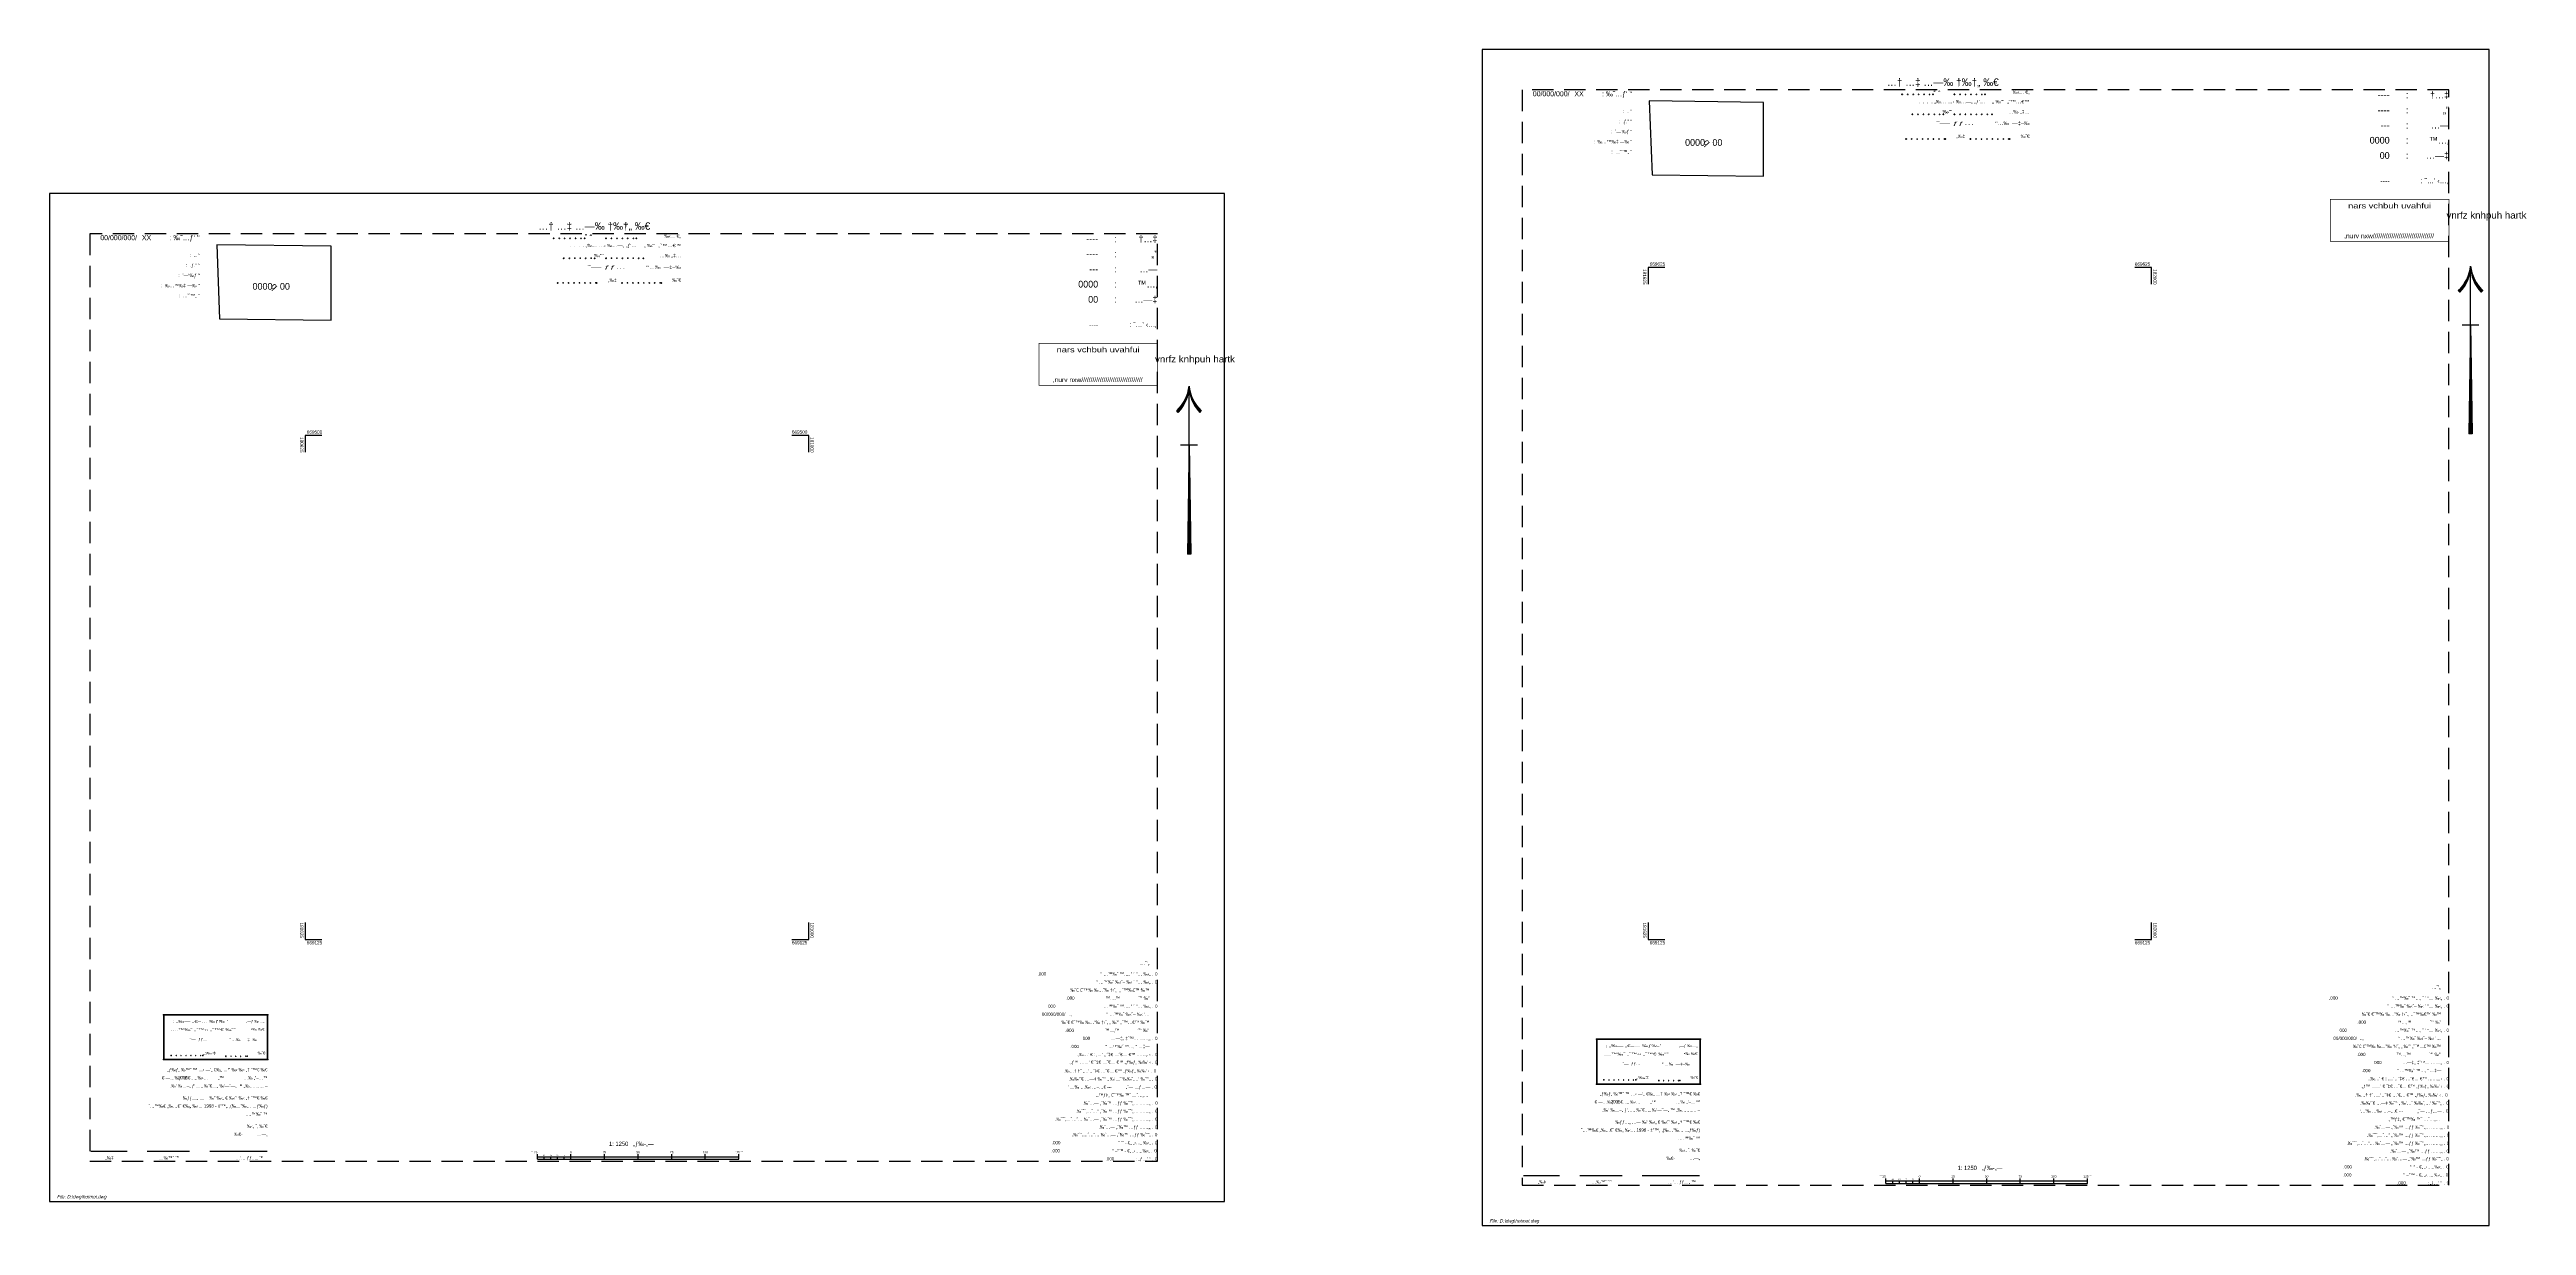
# Model space of a CAD drawing. Extents: x 180435 to 182279, y 668912 to 669787.
import ezdxf
from ezdxf.enums import TextEntityAlignment as Align

# ---------------------------------------------------------------- set-up
doc = ezdxf.new("R2010")
doc.units = 0
doc.header["$LTSCALE"] = 2.5
doc.header["$MEASUREMENT"] = 0
doc.header["$XCLIPFRAME"] = 2
doc.linetypes.add('HIDDEN', pattern=[9.524999999999999, 6.35, -3.175])
doc.layers.get('0').update_dxf_attribs({"linetype": 'CONTINUOUS'})
for name, color, linetype in [('DFS', 2, 'CONTINUOUS'), ('DRWP002', 2, 'CONTINUOUS'), ('DRWS001', 2, 'CONTINUOUS'), ('DRWS006', 2, 'CONTINUOUS'), ('DRWS014', 2, 'CONTINUOUS'), ('DRWT001', 2, 'CONTINUOUS'), ('DRWT003', 2, 'CONTINUOUS'), ('DRWT004', 2, 'CONTINUOUS'), ('KOTERET', 1, 'CONTINUOUS'), ('חותמת-תצר', 5, 'CONTINUOUS')]:
    doc.layers.add(name, color=color, linetype=linetype)
doc.styles.add('HEBTXT', font='HEBTXT.shx')
doc.styles.add('MD-2010', font='hebtxt.shx', dxfattribs={"height": 1.25})
doc.styles.add('miryam', font='mirym.shx', dxfattribs={"height": 100})
picture_1 = doc.add_image_def('image1.jpg', size_in_pixel=(1272, 5454))

# ---------------------------------------------------------------- blocks, each defined once
blk = doc.blocks.new('SU_1250')
at = {"color": 2}
for p, q in [((-92.96698178449196, -13.11351351676808), (-92.96698178449196, -9.36351351676808)), ((-92.96698178449196, -11.23851351676808), (57.03301821550804, -11.23851351676808)), ((-87.96698178449196, -13.11351351676808), (-87.96698178449196, -11.23851351676808)), ((-82.96698178449196, -13.11351351676808), (-82.96698178449196, -11.23851351676808)), ((-77.96698178449196, -13.11351351676808), (-77.96698178449196, -11.23851351676808)), ((-72.96698178449196, -13.11351351676808), (-72.96698178449196, -11.23851351676808)), ((-67.96698178449196, -13.11351351676808), (-67.96698178449196, -9.36351351676808)), ((-42.96698178449196, -13.11351351676808), (-42.96698178449196, -9.36351351676808)), ((-17.96698178449196, -13.11351351676808), (-17.96698178449196, -9.36351351676808)), ((7.033018215508037, -13.11351351676808), (7.033018215508037, -9.36351351676808)), ((32.03301821550804, -13.11351351676808), (32.03301821550804, -9.36351351676808)), ((57.03301821550804, -13.11351351676808), (57.03301821550804, -9.36351351676808))]:
    blk.add_line(p, q, dxfattribs=at)
at = {"color": 7}
blk.add_line((-92.96698178449196, -13.11351351676808), (57.03301821550804, -13.11351351676808), dxfattribs=at)
at = {"style": 'HEBTXT'}
blk.add_text('1: 1250   „ƒ‰-„—', height=3.125, dxfattribs=at).set_placement((-22.96698178449196, 0.01148648323191992), align=Align.TOP_CENTER)
at = {"color": 2, "style": 'HEBTXT'}
blk.add_text('˜ˆ 25', height=1.7, dxfattribs=at).set_placement((-92.96698178449196, -8.73851351676808), align=Align.RIGHT)
for s, height, p in [('20', 1, (-87.96698178449196, -10.61351351676808)), ('15', 1, (-82.96698178449196, -10.61351351676808)), ('10', 1, (-77.96698178449196, -10.61351351676808)), ('5', 1, (-72.96698178449196, -10.61351351676808)), ('0', 1.7, (-67.96698178449196, -8.73851351676808)), ('25', 1.7, (-42.96698178449196, -8.73851351676808)), ('50', 1.7, (-17.96698178449196, -8.73851351676808)), ('75', 1.7, (7.033018215508037, -8.73851351676808)), ('100', 1.7, (32.03301821550804, -8.73851351676808)), ('125 ˜ˆ', 1.7, (57.03301821550804, -8.73851351676808))]:
    blk.add_text(s, height=height, dxfattribs=at).set_placement(p, align=Align.CENTER)
blk = doc.blocks.new('SU77_6')
at = {"color": 2, "style": 'MD-2010'}
blk.add_attdef('WN', text='', height=2, dxfattribs=at).set_placement((-1.937947931501185, 0.0004575517768898862), align=Align.RIGHT)
at = {"layer": 'DFS', "style": 'HEBTXT'}
blk.add_text('..‚', height=2, dxfattribs=at).set_placement((0, 0))
blk = doc.blocks.new('SUNORTHR')
at = {"color": 2}
for p, q in [((0, 65), (0, 100)), ((-6.403872921098891, 84.38151733106574), (-7.320254394406588, 85.37681601775166)), ((6.403872921098892, 84.38151733106574), (7.320254394406589, 85.37681601775166)), ((-5, 65), (5, 65)), ((0, 65), (-1, 0)), ((-0.02554744525547445, 65), (-0.5, 0)), ((0, 65), (0, 68.5)), ((0, 65), (1, 0)), ((0, 0), (0, 65)), ((0.5, 0), (3.044159906230268e-17, 65)), ((-0.2423076923076923, 44), (-0.75, 0)), ((-0.08076923076923077, 44), (-0.25, 0)), ((0.08076923076923077, 44), (0.25, 0)), ((0.2423076923076923, 44), (0.75, 0)), ((1, 0), (-1, 0))]:
    blk.add_line(p, q, dxfattribs=at)
for centre, start, end in [((-22.93668294439459, 102.3381048251573), 312.6360808484674, 354.179524759516), ((-22.95827527439944, 102.115598045472), 313.0500989810666, 341.0880374025801), ((-22.97770913656962, 101.8928923636358), 313.4605269894214, 341.6348140411041), ((-22.99498270379199, 101.6700087177656), 313.8673465120373, 355.8461914261827), ((-23.01009435205782, 101.4469680627099), 314.2705384293455, 342.7245557327126), ((-23.02304266061551, 101.2237913680788), 314.6700828809357, 343.2675196707672), ((-23.0338264121041, 101.0004996162723), 315.0659592826666, 357.5128580928494), ((-23.04244459266781, 100.7771138005079), 315.458146343693, 344.3496266687203), ((-23.04889639205126, 100.5536549228465), 315.8466220834477, 344.888765208451), ((-23.05318120367573, 100.3301439922182), 316.2313638486169, 359.1795247595161), ((22.9366829443946, 102.3381048251573), 185.8204752404839, 227.3639191515327), ((22.99498270379199, 101.6700087177656), 184.1538085738173, 226.1326534879627), ((23.03382641210411, 101.0004996162723), 182.4871419071506, 224.9340407173334), ((23.05318120367573, 100.3301439922182), 180.8204752404839, 223.7686361513832), ((23.04889639205127, 100.5536549228465), 195.111234791549, 224.1533779165523), ((23.04244459266782, 100.7771138005079), 195.6503733312797, 224.541853656307), ((23.02304266061551, 101.2237913680788), 196.7324803292328, 225.3299171190644), ((23.01009435205782, 101.4469680627099), 197.2754442672874, 225.7294615706545), ((22.97770913656962, 101.8928923636358), 198.3651859588959, 226.5394730105786), ((22.95827527439945, 102.115598045472), 198.9119625974199, 226.9499010189334)]:
    blk.add_arc(centre, 23.05554507412708, start, end, dxfattribs=at)
blk = doc.blocks.new('SU77_10')
at = {"color": 2, "style": 'HEBTXT'}
for s, height, p in [(": ‰˜…ƒ‘ '‘", 3, (62.50295899842422, -3)), (":  .. '‘", 2, (62.50295899842422, -13)), (":  ‰…™‰‡ —‰ '‘", 2, (62.50295899842422, -31)), (":  ˆ—‘‰ƒ '‘", 2, (62.50295899842422, -25)), (":  .ƒ.” '‘", 2, (62.50295899842422, -19)), (":  …˜ˆ™„ '‘", 2, (62.50295899842422, -37))]:
    blk.add_text(s, height=height, dxfattribs=at).set_placement(p, align=Align.RIGHT)
for tag, p in [('MS_MM', (30.47998250220371, -13)), ('MS_PD', (30.47998250220371, -19)), ('MS_TH', (30.47998250220371, -31)), ('MS_D', (30.47998250220371, -25)), ('MS_SHT', (30.47998250220371, -37))]:
    blk.add_attdef(tag, text='', height=2, dxfattribs=at).set_placement(p, align=Align.RIGHT)
blk = doc.blocks.new('HEAN12')
at = {"layer": 'DRWT003', "style": 'HEBTXT'}
blk.add_text('  \'‘ –"™ - €„ „‹…„ ‰‹„ .', height=2, dxfattribs=at).set_placement((-2.511170887146363, -2.842170943040401e-14), align=Align.RIGHT)
at = {"layer": 'DRWT003', "style": 'HEBTXT', "flags": 8}
blk.add_attdef('NUM_T', text='', height=2, dxfattribs=at).set_placement((-59.9409527996354, 3.31529970765132e-05), align=Align.RIGHT)
blk.add_attdef('NO', (-1.404364525915412, 0), '', height=2, dxfattribs=at)
blk = doc.blocks.new('HEAN11')
at = {"layer": 'DRWT003', "style": 'HEBTXT'}
blk.add_text('  \'‘ ’" - €„ „‹…„ ‰‹„ .', height=2, dxfattribs=at).set_placement((-2.511172131737794, -2.842170943040401e-14), align=Align.RIGHT)
at = {"layer": 'DRWT003', "style": 'HEBTXT', "flags": 8}
blk.add_attdef('NUM_T', text='', height=2, dxfattribs=at).set_placement((-59.94095404422683, 3.31529970765132e-05), align=Align.RIGHT)
blk.add_attdef('NO', (-1.404365770506843, 0), '', height=2, dxfattribs=at)
blk = doc.blocks.new('HEAN15')
at = {"layer": 'DRWT003', "style": 'HEBTXT'}
blk.add_text('.‰˜ˆ˜‚…ˆ…”… ‰ˆ…— „ˆ‰™ …ƒƒ ‰ˆ˜”„… ……‚„ .', height=2, dxfattribs=at).set_placement((-2.439833450163064, 0), align=Align.RIGHT)
at = {"layer": 'DRWT003', "style": 'HEBTXT', "flags": 8}
blk.add_attdef('NO', (-1.333027088932113, 0), '', height=2, dxfattribs=at)
blk = doc.blocks.new('HEAN10')
at = {"layer": 'DRWT003', "style": 'HEBTXT'}
blk.add_text('.‰˜ˆ˜‚…ˆ…” „ˆ‰™ …ƒƒ ‰ˆ˜”„… ……‚„ .', height=2, dxfattribs=at).set_placement((-2.439833450163064, 0), align=Align.RIGHT)
at = {"layer": 'DRWT003', "style": 'HEBTXT', "flags": 8}
blk.add_attdef('NO', (-1.333027088932113, 0), '', height=2, dxfattribs=at)
blk = doc.blocks.new('HEAN9')
at = {"layer": 'DRWT003', "style": 'HEBTXT'}
blk.add_text('.‰ˆ…— „ˆ‰™ …ƒƒ ‰ˆ˜”„… ……‚„ .', height=2, dxfattribs=at).set_placement((-2.439833450163064, 0), align=Align.RIGHT)
at = {"layer": 'DRWT003', "style": 'HEBTXT', "flags": 8}
blk.add_attdef('NO', (-1.333027088932113, 0), '', height=2, dxfattribs=at)
blk = doc.blocks.new('HEAN8')
at = {"layer": 'DRWT003', "style": 'HEBTXT'}
for s, p in [('‘…‘‰ …‰‹ …–…€                „˜— …ƒ…— .', (-2.439833450163064, -2.842170943040401e-14)), ('.„™ƒ‡„ €˜™‰ ™˜ …˜…„…', (-5.043261057522272, -5.000000000000028))]:
    blk.add_text(s, height=2, dxfattribs=at).set_placement(p, align=Align.RIGHT)
at = {"layer": 'DRWT003', "style": 'HEBTXT', "flags": 8}
blk.add_attdef('NEK_BAK', text='', height=2, dxfattribs=at).set_placement((-27.88827548702477, -2.842170943040401e-14), align=Align.RIGHT)
blk.add_attdef('NO', (-1.333027088932113, 2.842170943040401e-14), '', height=2, dxfattribs=at)
blk = doc.blocks.new('HEAN7')
at = {"layer": 'DRWT003', "style": 'HEBTXT'}
blk.add_text('.‰‰’˜€ …—‡ ‰˜”‘ „ ‰’…˜ ‰‰˜‚…‘ ‰˜”‘„ .', height=2, dxfattribs=at).set_placement((-2.411054459041566, -2.842170943040401e-14), align=Align.RIGHT)
at = {"layer": 'DRWT003', "style": 'HEBTXT', "flags": 8}
blk.add_attdef('NO', (-1.333027088932113, 0), '', height=2, dxfattribs=at)
blk = doc.blocks.new('HEAN6')
at = {"layer": 'DRWT003', "style": 'HEBTXT'}
blk.add_text('.‰…† †˜ ‚…‘ „ ˜‡€ …˜€… €™ „ƒ‰ƒ„ ‰‰‘ ‹ .', height=2, dxfattribs=at).set_placement((-2.467012563973526, -2.842170943040401e-14), align=Align.RIGHT)
at = {"layer": 'DRWT003', "style": 'HEBTXT', "flags": 8}
blk.add_attdef('NO', (-1.333027088932113, 0), '', height=2, dxfattribs=at)
blk = doc.blocks.new('HEAN5')
at = {"layer": 'DRWT003', "style": 'HEBTXT'}
blk.add_text('.‚‰…‘ € : ‚…‘ „ ˜‡€ …˜€… €™ ……‚„ ‹ .', height=2, dxfattribs=at).set_placement((-2.467601810322918, -2.842170943040401e-14), align=Align.RIGHT)
at = {"layer": 'DRWT003', "style": 'HEBTXT', "flags": 8}
blk.add_attdef('NO', (-1.333027088932113, 0), '', height=2, dxfattribs=at)
blk = doc.blocks.new('HEAN4')
at = {"layer": 'DRWT003', "style": 'HEBTXT'}
for s, p in [('…—‡„ ‡ˆ™… ……‚„ .', (-2.439833450163121, -2.842170943040401e-14)), ("'‘ …™‰˜ ™…‚ ” …‡—", (-4.636977357025785, -5.000000000000028))]:
    blk.add_text(s, height=2, dxfattribs=at).set_placement(p, align=Align.RIGHT)
at = {"layer": 'DRWT003', "style": 'HEBTXT', "flags": 8}
for tag, p in [('GVUL', (-41.63032352294357, -2.842170943040401e-14)), ('MS_GUSH', (-48.55472201430791, -5.000000000000028))]:
    blk.add_attdef(tag, text='', height=2, dxfattribs=at).set_placement(p, align=Align.RIGHT)
blk.add_attdef('NO', (-1.333027088932113, -2.842170943040401e-14), '', height=2, dxfattribs=at)
blk = doc.blocks.new('HEAN3')
at = {"layer": 'DRWT003', "style": 'HEBTXT'}
for s, p in [(' …™‰˜ ™…‚ ” ’ ‘‘… ‰‹„ .', (-2.439833450163064, 0)), ('   ‰˜€ €˜™‰ ‰…”‰ †‹˜„ „ ‰"’ „˜™…€™ ‰™', (-4.844343128563366, -10)), ("'‘ …™‰˜ ‰‹˜– ‰‹ ’…", (-4.844343128563366, -5)), (' ™…‚™               ˜”‘ ‰”', (-5.106365048850591, -15))]:
    blk.add_text(s, height=2, dxfattribs=at).set_placement(p, align=Align.RIGHT)
at = {"layer": 'DRWT003', "style": 'HEBTXT', "flags": 8}
for p in [(-63.10224855167229, 0), (-51.58939217886513, -15)]:
    blk.add_attdef('MS_GUSH', text='', height=2, dxfattribs=at).set_placement(p, align=Align.RIGHT)
blk.add_attdef('NO', (-1.333027088932113, 0), '', height=2, dxfattribs=at)
blk = doc.blocks.new('HEAN2')
at = {"layer": 'DRWT003', "style": 'HEBTXT'}
for s, p in [("'‘ …™‰˜ ‰‹˜– ‰‹ ’ ‘‘… ‰‹„ .", (-2.439833450163121, 0)), ('‰˜€ €˜™‰ ‰…”‰ †‹˜„  „ ˜™‰€™ ‰™', (-4.690292125863323, -5)), (' ™…‚™               ˜”‘ ‰”', (-4.690292125863323, -10))]:
    blk.add_text(s, height=2, dxfattribs=at).set_placement(p, align=Align.RIGHT)
at = {"layer": 'DRWT003', "style": 'HEBTXT', "flags": 8}
blk.add_attdef('NO', (-1.333027088932113, 0), '', height=2, dxfattribs=at)
blk.add_attdef('MS_GUSH', text='', height=2, dxfattribs=at).set_placement((-51.26885085571934, -10), align=Align.RIGHT)
blk = doc.blocks.new('HEAN1')
at = {"layer": 'DRWT003', "style": 'HEBTXT'}
blk.add_text(" '‘ …™‰˜ ™…‚ ” ’ ‘‘… ‰‹„ .", height=2, dxfattribs=at).set_placement((-2.439833450163121, 0), align=Align.RIGHT)
at = {"layer": 'DRWT003', "style": 'HEBTXT', "flags": 8}
blk.add_attdef('MS_GUSH', text='', height=2, dxfattribs=at).set_placement((-68.83206712103419, 0), align=Align.RIGHT)
blk.add_attdef('NO', (-1.333027088932113, 0), '', height=2, dxfattribs=at)
blk = doc.blocks.new('HEAN13')
at = {"layer": 'DRWT003', "style": 'HEBTXT'}
blk.add_text(": „ƒ…’ '‘ .", height=2, dxfattribs=at).set_placement((-2.439833450163064, 0), align=Align.RIGHT)
at = {"layer": 'DRWT003', "style": 'HEBTXT', "flags": 8}
blk.add_attdef('MS_WORK', text='', height=2, dxfattribs=at).set_placement((-26.68609030272285, 0), align=Align.RIGHT)
blk.add_attdef('NO', (-1.333027088932113, 5.684341886080801e-14), '', height=2, dxfattribs=at)
blk = doc.blocks.new('HEAN16')
at = {"layer": 'DRWT003', "style": 'HEBTXT'}
blk.add_text('.„ƒ™ ……‘ € ˜‡€ …˜€… €™ „ƒ‰ƒ„ ‰‰‘ ‹ .', height=2, dxfattribs=at).set_placement((-1.133985475054914, 2.842170943040401e-14), align=Align.RIGHT)
at = {"layer": 'DRWT003', "style": 'MD-2010'}
blk.add_attdef('0', (0, 0), '', height=2, dxfattribs=at)
blk = doc.blocks.new('HEAN17')
at = {"layer": 'DRWT003', "style": 'HEBTXT'}
blk.add_text('.‰ˆ…— „ˆ‰™ …ƒƒ ……‚„ .', height=2, dxfattribs=at).set_placement((-0.9570588374124327, 0), align=Align.RIGHT)
at = {"layer": 'DRWT003', "style": 'MD-2010'}
blk.add_attdef('0', (0, 0), '', height=2, dxfattribs=at)
blk = doc.blocks.new('HEAN18')
at = {"layer": 'DRWT003', "style": 'HEBTXT'}
blk.add_text('.‰˜ˆ˜‚…ˆ…”… ‰ˆ…— „ˆ‰™ …ƒƒ ‰ˆ˜”„ .', height=2, dxfattribs=at).set_placement((-0.9570588374124327, 0), align=Align.RIGHT)
at = {"layer": 'DRWT003', "style": 'MD-2010'}
blk.add_attdef('0', (0, 0), '', height=2, dxfattribs=at)
blk = doc.blocks.new('חותמת-תצר')
at = {"layer": 'חותמת-תצר', "const_width": 0.5076562499999999, "flags": 128}
blk.add_lwpolyline([(-88.21480785222957, 0), (-88.21480785222957, 31.16040129214525), (0, 31.16040129214525), (0, 0)], close=True, dxfattribs=at)
at = {"layer": 'חותמת-תצר', "style": 'miryam'}
for s, height, width, p in [('nars vchbuh uvahfui', 3.971000000000001, 1.3, (-44.17582813167246, 26.52236366888974)), (',nurv nxw/////////////////////////////////', 3.384375, 1.1, (-44.51788786659017, 3.785930130048655))]:
    blk.add_text(s, height=height, dxfattribs=dict(at, width=width)).set_placement(p, align=Align.MIDDLE)
at = {"layer": 'חותמת-תצר', "style": 'miryam', "width": 1.09}
blk.add_text('vnrfz knhpuh hartk', height=4.963750000000001, dxfattribs=at).set_placement((-1.781631761085009, 16.94663683825638))
blk = doc.blocks.new('חותמת-הצהרה')
at = {"layer": 'KOTERET', "color": 2, "linetype": 'Continuous'}
for points in [[(0.2426634166622534, 33.17704542598221), (-77.4096299148805, 33.17704542598221)], [(-77.4096299148805, 33.17704542598221), (-77.4096299148805, -0.2426634168950841)], [(0, 32.93438200908713), (-77.16696649804362, 32.93438200908713)], [(-77.16696649804362, 32.93438200908713), (-77.16696649804362, 0)], [(0, 0), (0, 32.93438200908713)], [(0.2426634166622534, -0.2426634168950841), (0.2426634166622534, 33.17704542598221)], [(-77.16696649804362, 0), (0, 0)], [(-77.4096299148805, -0.2426634168950841), (0.2426634166622534, -0.2426634168950841)]]:
    blk.add_lwpolyline(points, dxfattribs=at)
at = {"layer": 'KOTERET', "color": 1, "linetype": 'Continuous'}
for centre, start, end in [((-71.63424059253884, 2.854846169357188), 90.00000531607495, 180.0000114592432), ((-71.63424060470425, 2.854846168775111), 180.0000114592432, 270.0000134402648), ((-71.63424058660166, 2.854846156900749), 2.355214644464225e-05, 90.00000810417953), ((-71.63424059876706, 2.854846156900749), 270.0000106721706, 2.37122290033144e-05), ((-67.99428934263415, 2.854846533155069), 90.00000531607495, 180.0000114592432), ((-67.99428935477044, 2.854846533155069), 180.0000114592432, 270.0000134402648), ((-67.99428933666786, 2.854846521280706), 2.355214644464225e-05, 90.00000810417953), ((-67.99428934883326, 2.854846520815045), 270.0000106721706, 2.37122290033144e-05), ((-64.35433809270035, 2.854846896952949), 90.00000531607495, 180.0000114592432), ((-64.35433810486575, 2.854846896952949), 180.0000114592432, 270.0000134402648), ((-64.35433808679227, 2.854846885195002), 2.355214644464225e-05, 90.00000810417953), ((-64.35433809892857, 2.854846884612925), 270.0000106721706, 2.37122290033144e-05), ((-60.71438684279565, 2.854847260983661), 90.00000531607495, 180.0000114592432), ((-60.71438685493194, 2.854847260983661), 180.0000114592432, 270.0000134402648), ((-60.71438683688757, 2.854847249109298), 2.355214644464225e-05, 90.00000810417953), ((-60.71438684902387, 2.854847248527221), 270.0000106721706, 2.37122290033144e-05), ((-57.07443559289095, 2.854847625363618), 90.00000531607495, 180.0000114592432), ((-57.07443560502725, 2.854847624781542), 180.0000114592432, 270.0000134402648), ((-57.07443558695377, 2.854847612907179), 2.355214644464225e-05, 90.00000810417953), ((-57.07443559911917, 2.854847612907179), 270.0000106721706, 2.37122290033144e-05), ((-53.43448434298625, 2.854847989277914), 90.00000531607495, 180.0000114592432), ((-53.43448435515165, 2.854847988579422), 180.0000114592432, 270.0000134402648), ((-53.43448433704907, 2.854847977287136), 2.355214644464225e-05, 90.00000810417953), ((-53.43448434918537, 2.854847976705059), 270.0000106721706, 2.37122290033144e-05), ((-49.79453309305245, 2.854848353075795), 90.00000531607495, 180.0000114592432), ((-49.79453310521785, 2.854848352493718), 180.0000114592432, 270.0000134402648), ((-49.79453308711527, 2.854848341201432), 2.355214644464225e-05, 90.00000810417953), ((-49.79453309928067, 2.85484834050294), 270.0000106721706, 2.37122290033144e-05), ((-30.8667865935422, 2.320986652746797), 90.00000531607495, 180.0000114592432), ((-30.8667866057076, 2.32098665216472), 180.0000114592432, 270.0000134402648), ((-30.86678658760502, 2.320986640872434), 2.355214644464225e-05, 90.00000810417953), ((-30.86678659974132, 2.320986640290357), 270.0000106721706, 2.37122290033144e-05), ((-27.2268353436375, 2.320987016544677), 90.00000531607495, 180.0000114592432), ((-27.2268353557738, 2.320987016544677), 180.0000114592432, 270.0000134402648), ((-27.22683533770032, 2.320987004670314), 2.355214644464225e-05, 90.00000810417953), ((-27.22683534983662, 2.320987004204653), 270.0000106721706, 2.37122290033144e-05), ((-23.5868840937037, 2.320987380458973), 90.00000531607495, 180.0000114592432), ((-23.5868841058691, 2.320987380458973), 180.0000114592432, 270.0000134402648), ((-23.58688408779562, 2.320987368701026), 2.355214644464225e-05, 90.00000810417953), ((-23.58688409996103, 2.320987368118949), 270.0000106721706, 2.37122290033144e-05), ((-19.94693284382811, 2.320987744838931), 90.00000531607495, 180.0000114592432), ((-19.9469328559353, 2.320987744373269), 180.0000114592432, 270.0000134402648), ((-19.94693283786182, 2.320987732498907), 2.355214644464225e-05, 90.00000810417953), ((-19.94693285002722, 2.320987732498907), 270.0000106721706, 2.37122290033144e-05), ((-16.30698159389431, 2.320988108753227), 90.00000531607495, 180.0000114592432), ((-16.30698160605971, 2.32098810817115), 180.0000114592432, 270.0000134402648), ((-16.30698158795713, 2.320988096296787), 2.355214644464225e-05, 90.00000810417953), ((-16.30698160009342, 2.320988096296787), 270.0000106721706, 2.37122290033144e-05)]:
    blk.add_arc(centre, 0.1213317080290459, start, end, dxfattribs=at)
at = {"layer": 'KOTERET', "color": 1}
for p in [(-77.4096299148805, 33.17704542609863), (-77.4096299148805, 33.17704542609863), (-77.16696649813093, 32.93438200920355), (-77.16696649813093, 32.93438200920355), (0, 32.93438200920355), (0, 32.93438200920355), (0.2426634166040458, 33.17704542609863), (0.2426634166040458, 33.17704542609863), (-77.16696649813093, 1.164153218269348e-10), (-77.16696649813093, 1.164153218269348e-10), (-71.75557230663253, 2.854846170521341), (-48.07162284050719, 2.854846170521341), (-30.98811830763589, 2.32098665391095), (-15.14705046804738, 2.32098665391095), (0, 1.164153218269348e-10), (0, 1.164153218269348e-10), (-77.4096299148805, -0.2426634167786688), (-77.4096299148805, -0.2426634167786688), (0.2426634166040458, -0.2426634167786688), (0.2426634166040458, -0.2426634167786688)]:
    blk.add_point(p, dxfattribs=at)
at = {"layer": 'KOTERET', "color": 1, "style": 'HEBTXT'}
for s, width, p, p2 in [('.…™‰˜ „˜™‹‹ „˜™€ ‰"”', 1.131692583446222, (-72.2554589449428, 21.12254817713983), (-23.72277561278315, 21.12254817713983)), ('; „‰— „€–… ‰ƒ‰-’ ', 1.183856502244878, (-70.64328095430392, 27.26174651610199), (-27.93451962189283, 27.26174651610199)), ('„‰‡', 1.082754696725021, (-47.92117152223364, 3.592542957165278), (-38.21463485580171, 3.592542957165278))]:
    blk.add_text(s, height=1.941307333286942, dxfattribs=dict(at, width=width)).set_placement(p, p2, align=Align.FIT)
for s, width, p in [('„—ƒ ‰‹…„', 1.110998637833817, (-2.129121128848055, 27.26174651610199)), (' •‰ ‰€', 1.227917455808581, (-2.129121128848055, 21.43801061843988)), ('“‘…‰  —‡–‰', 1.285714285711578, (-7.92776405956829, 13.67986487608869)), ('‰˜€', 1.161290322576346, (-1.635089637740748, 3.71872793417424))]:
    blk.add_text(s, height=1.941307333286942, dxfattribs=dict(at, width=width)).set_placement(p, align=Align.RIGHT)
at = {"layer": 'KOTERET', "color": 1, "style": 'HEBTXT', "width": 1.285714285711578}
blk.add_text('  ˜—  ƒƒ…', height=1.941307333286942, dxfattribs=at).set_placement((-52.13905872005853, 14.64507050649263), align=Align.MIDDLE)

msp = doc.modelspace()

# ---------------------------------------------------------------- linework, layer by layer
at = {"color": 2}
for p, q in [((181501.4098783238, 669787.1075096473), (181501.4098783238, 668912.1075096473)), ((182251.4098783238, 669787.1075096473), (181501.4098783238, 669787.1075096473)), ((182251.4098783238, 668912.1075096473), (182251.4098783238, 669787.1075096473)), ((181309.6962988791, 669680.0336446953), (180434.6962988791, 669680.0336446953)), ((180434.6962988791, 669680.0336446953), (180434.6962988791, 668930.0336446953)), ((181309.6962988791, 668930.0336446953), (181309.6962988791, 669680.0336446953)), ((180434.6962988791, 668930.0336446953), (181309.6962988791, 668930.0336446953)), ((181501.4098783238, 668912.1075096473), (182251.4098783238, 668912.1075096473))]:
    msp.add_line(p, q, dxfattribs=at)
at = {"color": 30, "linetype": 'HIDDEN'}
for p, q in [((181531.4098783238, 669757.1075096473), (181531.4098783238, 668942.1075096473)), ((182221.4098783238, 669757.1075096473), (181531.4098783238, 669757.1075096473)), ((182221.4098783238, 668942.1075096473), (182221.4098783238, 669757.1075096473)), ((181259.6962988791, 669650.0336446953), (180464.6962988791, 669650.0336446953)), ((180464.6962988791, 669650.0336446953), (180464.6962988791, 668960.0336446953)), ((181259.6962988791, 668960.0336446953), (181259.6962988791, 669650.0336446953)), ((180464.6962988791, 668960.0336446953), (181259.6962988791, 668960.0336446953)), ((181531.4098783238, 668942.1075096473), (182221.4098783238, 668942.1075096473))]:
    msp.add_line(p, q, dxfattribs=at)
at = {"layer": 'DRWP002'}
for p, q in [((181637.5, 669625), (181625, 669625)), ((181625, 669625), (181625, 669612.5)), ((182000, 669625), (181987.5, 669625)), ((182000, 669612.5), (182000, 669625)), ((180637.5, 669500), (180625, 669500)), ((180625, 669500), (180625, 669487.5)), ((181000, 669500), (180987.5, 669500)), ((181000, 669487.5), (181000, 669500)), ((180625, 669137.5), (180625, 669125)), ((181000, 669125), (181000, 669137.5)), ((181625, 669137.5), (181625, 669125)), ((182000, 669125), (182000, 669137.5)), ((180625, 669125), (180637.5, 669125)), ((180987.5, 669125), (181000, 669125)), ((181625, 669125), (181637.5, 669125)), ((181987.5, 669125), (182000, 669125))]:
    msp.add_line(p, q, dxfattribs=at)
at = {"layer": 'DRWT001'}
for p, q in [((180465.4489592121, 668967.252046441), (180492.4489592121, 668967.252046441)), ((180507.4489592121, 668967.252046441), (180538.9489592121, 668967.252046441)), ((180553.9489592121, 668967.252046441), (180596.6989592121, 668967.252046441)), ((181532.1625386568, 668949.3259113929), (181559.1625386568, 668949.3259113929)), ((181574.1625386568, 668949.3259113929), (181605.6625386568, 668949.3259113929)), ((181620.6625386568, 668949.3259113929), (181663.4125386568, 668949.3259113929))]:
    msp.add_line(p, q, dxfattribs=at)
at = {"layer": 'KOTERET', "color": 1, "linetype": 'Continuous', "lineweight": 40}
for centre, start, end in [((181814.3844668547, 669753.730809944), 90.00000531603101, 180.000011459156), ((181814.3844668412, 669753.7308099434), 180.000011459156, 270.000013440221), ((181814.3844668613, 669753.7308099308), 2.3552104e-05, 90.00000810413601), ((181814.3844668478, 669753.7308099301), 270.000010672127, 2.3712184e-05), ((181818.4344668548, 669753.7308103489), 90.00000531603101, 180.000011459156), ((181818.4344668412, 669753.7308103482), 180.000011459156, 270.000013440221), ((181818.4344668614, 669753.7308103356), 2.3552104e-05, 90.00000810413601), ((181818.4344668478, 669753.730810335), 270.000010672127, 2.3712184e-05), ((181821.9501354122, 669738.9544159671), 90.00000531603101, 180.000011459156), ((181821.9501353987, 669738.9544159665), 180.000011459156, 270.000013440221), ((181821.9501354188, 669738.9544159533), 2.3552104e-05, 90.00000810413601), ((181821.9501354053, 669738.9544159533), 270.000010672127, 2.3712184e-05), ((181822.4844668547, 669753.7308107537), 90.00000531603101, 180.000011459156), ((181822.4844668412, 669753.7308107537), 180.000011459156, 270.000013440221), ((181822.4844668614, 669753.7308107405), 2.3552104e-05, 90.00000810413601), ((181822.4844668478, 669753.7308107399), 270.000010672127, 2.3712184e-05), ((181826.0001354122, 669738.954416372), 90.00000531603101, 180.000011459156), ((181826.0001353987, 669738.954416372), 180.000011459156, 270.000013440221), ((181826.0001354188, 669738.9544163587), 2.3552104e-05, 90.00000810413601), ((181826.0001354053, 669738.9544163581), 270.000010672127, 2.3712184e-05), ((181826.5344668548, 669753.7308111591), 90.00000531603101, 180.000011459156), ((181826.5344668412, 669753.7308111585), 180.000011459156, 270.000013440221), ((181826.5344668613, 669753.7308111454), 2.3552104e-05, 90.00000810413601), ((181826.5344668478, 669753.7308111454), 270.000010672127, 2.3712184e-05), ((181830.0501354122, 669738.9544167768), 90.00000531603101, 180.000011459156), ((181830.0501353987, 669738.9544167768), 180.000011459156, 270.000013440221), ((181830.0501354188, 669738.9544167636), 2.3552104e-05, 90.00000810413601), ((181830.0501354053, 669738.9544167629), 270.000010672127, 2.3712184e-05), ((181830.5844668548, 669753.730811564), 90.00000531603101, 180.000011459156), ((181830.5844668412, 669753.7308115634), 180.000011459156, 270.000013440221), ((181830.5844668614, 669753.7308115502), 2.3552104e-05, 90.00000810413601), ((181830.5844668478, 669753.7308115502), 270.000010672127, 2.3712184e-05), ((181834.1001354122, 669738.9544171817), 90.00000531603101, 180.000011459156), ((181834.1001353987, 669738.9544171817), 180.000011459156, 270.000013440221), ((181834.1001354188, 669738.9544171684), 2.3552104e-05, 90.00000810413601), ((181834.1001354053, 669738.9544171678), 270.000010672127, 2.3712184e-05), ((181834.6344668547, 669753.7308119689), 90.00000531603101, 180.000011459156), ((181834.6344668412, 669753.7308119682), 180.000011459156, 270.000013440221), ((181834.6344668613, 669753.730811955), 2.3552104e-05, 90.00000810413601), ((181834.6344668478, 669753.730811955), 270.000010672127, 2.3712184e-05), ((181838.1501354122, 669738.9544175871), 90.00000531603101, 180.000011459156), ((181838.1501353987, 669738.9544175864), 180.000011459156, 270.000013440221), ((181838.1501354188, 669738.9544175733), 2.3552104e-05, 90.00000810413601), ((181838.1501354053, 669738.9544175733), 270.000010672127, 2.3712184e-05), ((181842.2001354122, 669738.9544179919), 90.00000531603101, 180.000011459156), ((181842.2001353987, 669738.9544179913), 180.000011459156, 270.000013440221), ((181842.2001354188, 669738.9544179788), 2.3552104e-05, 90.00000810413601), ((181842.2001354053, 669738.9544179782), 270.000010672127, 2.3712184e-05), ((181853.3133354123, 669753.730809944), 90.00000531603101, 180.000011459156), ((181853.3133353988, 669753.7308099434), 180.000011459156, 270.000013440221), ((181853.3133354123, 669738.9544159671), 90.00000531603101, 180.000011459156), ((181853.3133353988, 669738.9544159665), 180.000011459156, 270.000013440221), ((181853.3133354189, 669753.7308099308), 2.3552104e-05, 90.00000810413601), ((181853.3133354054, 669753.7308099301), 270.000010672127, 2.3712184e-05), ((181853.3133354189, 669738.9544159533), 2.3552104e-05, 90.00000810413601), ((181853.3133354054, 669738.9544159533), 270.000010672127, 2.3712184e-05), ((181857.3633354123, 669753.7308103489), 90.00000531603101, 180.000011459156), ((181857.3633353988, 669753.7308103482), 180.000011459156, 270.000013440221), ((181857.3633354123, 669738.954416372), 90.00000531603101, 180.000011459156), ((181857.3633353988, 669738.954416372), 180.000011459156, 270.000013440221), ((181857.3633354189, 669753.7308103356), 2.3552104e-05, 90.00000810413601), ((181857.3633354054, 669753.730810335), 270.000010672127, 2.3712184e-05), ((181857.3633354189, 669738.9544163587), 2.3552104e-05, 90.00000810413601), ((181857.3633354054, 669738.9544163581), 270.000010672127, 2.3712184e-05), ((181861.4133354123, 669753.7308107537), 90.00000531603101, 180.000011459156), ((181861.4133353988, 669753.7308107537), 180.000011459156, 270.000013440221), ((181861.4133354123, 669738.9544167768), 90.00000531603101, 180.000011459156), ((181861.4133353988, 669738.9544167768), 180.000011459156, 270.000013440221), ((181861.4133354189, 669753.7308107405), 2.3552104e-05, 90.00000810413601), ((181861.4133354054, 669753.7308107399), 270.000010672127, 2.3712184e-05), ((181861.4133354189, 669738.9544167636), 2.3552104e-05, 90.00000810413601), ((181861.4133354054, 669738.9544167629), 270.000010672127, 2.3712184e-05), ((181865.4633354123, 669753.7308111591), 90.00000531603101, 180.000011459156), ((181865.4633353988, 669753.7308111585), 180.000011459156, 270.000013440221), ((181865.4633354123, 669738.9544171817), 90.00000531603101, 180.000011459156), ((181865.4633353988, 669738.9544171817), 180.000011459156, 270.000013440221), ((181865.4633354189, 669753.7308111454), 2.3552104e-05, 90.00000810413601), ((181865.4633354054, 669753.7308111454), 270.000010672127, 2.3712184e-05), ((181865.4633354189, 669738.9544171684), 2.3552104e-05, 90.00000810413601), ((181865.4633354054, 669738.9544171678), 270.000010672127, 2.3712184e-05), ((181869.5133354123, 669753.730811564), 90.00000531603101, 180.000011459156), ((181869.5133353988, 669753.7308115634), 180.000011459156, 270.000013440221), ((181869.5133354123, 669738.9544175871), 90.00000531603101, 180.000011459156), ((181869.5133353988, 669738.9544175864), 180.000011459156, 270.000013440221), ((181869.5133354189, 669753.7308115502), 2.3552104e-05, 90.00000810413601), ((181869.5133354054, 669753.7308115502), 270.000010672127, 2.3712184e-05), ((181869.5133354189, 669738.9544175733), 2.3552104e-05, 90.00000810413601), ((181869.5133354054, 669738.9544175733), 270.000010672127, 2.3712184e-05), ((181873.5633354123, 669753.7308119689), 90.00000531603101, 180.000011459156), ((181873.5633353988, 669753.7308119682), 180.000011459156, 270.000013440221), ((181873.5633354123, 669738.9544179919), 90.00000531603101, 180.000011459156), ((181873.5633353988, 669738.9544179913), 180.000011459156, 270.000013440221), ((181873.5633354189, 669753.730811955), 2.3552104e-05, 90.00000810413601), ((181873.5633354054, 669753.730811955), 270.000010672127, 2.3712184e-05), ((181873.5633354189, 669738.9544179788), 2.3552104e-05, 90.00000810413601), ((181873.5633354054, 669738.9544179782), 270.000010672127, 2.3712184e-05), ((181877.6133354123, 669738.9544183968), 90.00000531603101, 180.000011459156), ((181877.6133353988, 669738.9544183968), 180.000011459156, 270.000013440221), ((181877.6133354189, 669738.9544183837), 2.3552104e-05, 90.00000810413601), ((181877.6133354054, 669738.954418383), 270.000010672127, 2.3712184e-05), ((181817.3368566358, 669720.5521957097), 90.00000531603101, 180.000011459156), ((181817.3368566223, 669720.552195709), 180.000011459156, 270.000013440221), ((181817.3368566424, 669720.5521956958), 2.3552104e-05, 90.00000810413601), ((181817.3368566287, 669720.5521956958), 270.000010672127, 2.3712184e-05), ((181821.3868566358, 669720.5521961144), 90.00000531603101, 180.000011459156), ((181821.3868566223, 669720.5521961144), 180.000011459156, 270.000013440221), ((181821.3868566424, 669720.5521961013), 2.3552104e-05, 90.00000810413601), ((181821.3868566287, 669720.5521961006), 270.000010672127, 2.3712184e-05), ((181825.4368566358, 669720.5521965193), 90.00000531603101, 180.000011459156), ((181825.4368566223, 669720.5521965193), 180.000011459156, 270.000013440221), ((181825.4368566424, 669720.5521965061), 2.3552104e-05, 90.00000810413601), ((181825.4368566287, 669720.5521965055), 270.000010672127, 2.3712184e-05), ((181829.4868566358, 669720.5521969248), 90.00000531603101, 180.000011459156), ((181829.4868566223, 669720.5521969241), 180.000011459156, 270.000013440221), ((181829.4868566424, 669720.552196911), 2.3552104e-05, 90.00000810413601), ((181829.4868566287, 669720.552196911), 270.000010672127, 2.3712184e-05), ((181833.5368566358, 669720.5521973296), 90.00000531603101, 180.000011459156), ((181833.5368566223, 669720.552197329), 180.000011459156, 270.000013440221), ((181833.5368566424, 669720.5521973158), 2.3552104e-05, 90.00000810413601), ((181833.5368566287, 669720.5521973158), 270.000010672127, 2.3712184e-05), ((181837.5868566358, 669720.5521977345), 90.00000531603101, 180.000011459156), ((181837.5868566223, 669720.5521977339), 180.000011459156, 270.000013440221), ((181837.5868566424, 669720.5521977206), 2.3552104e-05, 90.00000810413601), ((181837.5868566287, 669720.5521977206), 270.000010672127, 2.3712184e-05), ((181841.6368566358, 669720.5521981394), 90.00000531603101, 180.000011459156), ((181841.6368566223, 669720.5521981394), 180.000011459156, 270.000013440221), ((181841.6368566424, 669720.5521981261), 2.3552104e-05, 90.00000810413601), ((181841.6368566287, 669720.5521981255), 270.000010672127, 2.3712184e-05), ((181845.6868566358, 669720.5521985441), 90.00000531603101, 180.000011459156), ((181845.6868566223, 669720.5521985441), 180.000011459156, 270.000013440221), ((181845.6868566424, 669720.552198531), 2.3552104e-05, 90.00000810413601), ((181845.6868566287, 669720.5521985303), 270.000010672127, 2.3712184e-05), ((181865.2527354122, 669720.5521957097), 90.00000531603101, 180.000011459156), ((181865.2527353987, 669720.552195709), 180.000011459156, 270.000013440221), ((181865.2527354188, 669720.5521956958), 2.3552104e-05, 90.00000810413601), ((181865.2527354051, 669720.5521956958), 270.000010672127, 2.3712184e-05), ((181869.3027354122, 669720.5521961144), 90.00000531603101, 180.000011459156), ((181869.3027353987, 669720.5521961144), 180.000011459156, 270.000013440221), ((181869.3027354188, 669720.5521961013), 2.3552104e-05, 90.00000810413601), ((181869.3027354051, 669720.5521961006), 270.000010672127, 2.3712184e-05), ((181873.3527354122, 669720.5521965193), 90.00000531603101, 180.000011459156), ((181873.3527353987, 669720.5521965193), 180.000011459156, 270.000013440221), ((181873.3527354188, 669720.5521965061), 2.3552104e-05, 90.00000810413601), ((181873.3527354051, 669720.5521965055), 270.000010672127, 2.3712184e-05), ((181877.4027354122, 669720.5521969248), 90.00000531603101, 180.000011459156), ((181877.4027353987, 669720.5521969241), 180.000011459156, 270.000013440221), ((181877.4027354188, 669720.552196911), 2.3552104e-05, 90.00000810413601), ((181877.4027354051, 669720.552196911), 270.000010672127, 2.3712184e-05), ((181881.4527354122, 669720.5521973296), 90.00000531603101, 180.000011459156), ((181881.4527353987, 669720.552197329), 180.000011459156, 270.000013440221), ((181881.4527354188, 669720.5521973158), 2.3552104e-05, 90.00000810413601), ((181881.4527354051, 669720.5521973158), 270.000010672127, 2.3712184e-05), ((181885.5027354122, 669720.5521977345), 90.00000531603101, 180.000011459156), ((181885.5027353987, 669720.5521977339), 180.000011459156, 270.000013440221), ((181885.5027354188, 669720.5521977206), 2.3552104e-05, 90.00000810413601), ((181885.5027354051, 669720.5521977206), 270.000010672127, 2.3712184e-05), ((181889.5527354122, 669720.5521981394), 90.00000531603101, 180.000011459156), ((181889.5527353987, 669720.5521981394), 180.000011459156, 270.000013440221), ((181889.5527354188, 669720.5521981261), 2.3552104e-05, 90.00000810413601), ((181889.5527354051, 669720.5521981255), 270.000010672127, 2.3712184e-05), ((181893.6027354122, 669720.5521985441), 90.00000531603101, 180.000011459156), ((181893.6027353987, 669720.5521985441), 180.000011459156, 270.000013440221), ((181893.6027354188, 669720.552198531), 2.3552104e-05, 90.00000810413601), ((181893.6027354051, 669720.5521985303), 270.000010672127, 2.3712184e-05), ((180810.17088741, 669646.656944992), 90.00000531603101, 180.000011459156), ((180810.1708873965, 669646.6569449914), 180.000011459156, 270.000013440221), ((180810.1708874166, 669646.6569449789), 2.3552104e-05, 90.00000810413601), ((180810.1708874031, 669646.6569449782), 270.000010672127, 2.3712184e-05), ((180814.22088741, 669646.6569453969), 90.00000531603101, 180.000011459156), ((180814.2208873965, 669646.6569453962), 180.000011459156, 270.000013440221), ((180814.2208874167, 669646.6569453836), 2.3552104e-05, 90.00000810413601), ((180814.2208874031, 669646.6569453831), 270.000010672127, 2.3712184e-05), ((180818.27088741, 669646.6569458017), 90.00000531603101, 180.000011459156), ((180818.2708873965, 669646.6569458017), 180.000011459156, 270.000013440221), ((180818.2708874166, 669646.6569457885), 2.3552104e-05, 90.00000810413601), ((180818.2708874031, 669646.656945788), 270.000010672127, 2.3712184e-05), ((180822.3208874101, 669646.6569462072), 90.00000531603101, 180.000011459156), ((180822.3208873965, 669646.6569462066), 180.000011459156, 270.000013440221), ((180822.3208874166, 669646.6569461934), 2.3552104e-05, 90.00000810413601), ((180822.3208874031, 669646.6569461934), 270.000010672127, 2.3712184e-05), ((180826.37088741, 669646.656946612), 90.00000531603101, 180.000011459156), ((180826.3708873965, 669646.6569466115), 180.000011459156, 270.000013440221), ((180826.3708874166, 669646.6569465982), 2.3552104e-05, 90.00000810413601), ((180826.3708874031, 669646.6569465982), 270.000010672127, 2.3712184e-05), ((180830.42088741, 669646.656947017), 90.00000531603101, 180.000011459156), ((180830.4208873965, 669646.6569470163), 180.000011459156, 270.000013440221), ((180830.4208874166, 669646.6569470031), 2.3552104e-05, 90.00000810413601), ((180830.4208874031, 669646.6569470031), 270.000010672127, 2.3712184e-05), ((180849.0997559676, 669646.656944992), 90.00000531603101, 180.000011459156), ((180849.0997559541, 669646.6569449914), 180.000011459156, 270.000013440221), ((180849.0997559742, 669646.6569449789), 2.3552104e-05, 90.00000810413601), ((180849.0997559607, 669646.6569449782), 270.000010672127, 2.3712184e-05), ((180853.1497559676, 669646.6569453969), 90.00000531603101, 180.000011459156), ((180853.1497559541, 669646.6569453962), 180.000011459156, 270.000013440221), ((180853.1497559742, 669646.6569453836), 2.3552104e-05, 90.00000810413601), ((180853.1497559607, 669646.6569453831), 270.000010672127, 2.3712184e-05), ((180857.1997559676, 669646.6569458017), 90.00000531603101, 180.000011459156), ((180857.1997559541, 669646.6569458017), 180.000011459156, 270.000013440221), ((180857.1997559742, 669646.6569457885), 2.3552104e-05, 90.00000810413601), ((180857.1997559607, 669646.656945788), 270.000010672127, 2.3712184e-05), ((180861.2497559676, 669646.6569462072), 90.00000531603101, 180.000011459156), ((180861.2497559541, 669646.6569462066), 180.000011459156, 270.000013440221), ((180861.2497559742, 669646.6569461934), 2.3552104e-05, 90.00000810413601), ((180861.2497559607, 669646.6569461934), 270.000010672127, 2.3712184e-05), ((180865.2997559676, 669646.656946612), 90.00000531603101, 180.000011459156), ((180865.2997559541, 669646.6569466115), 180.000011459156, 270.000013440221), ((180865.2997559742, 669646.6569465982), 2.3552104e-05, 90.00000810413601), ((180865.2997559607, 669646.6569465982), 270.000010672127, 2.3712184e-05), ((180869.3497559676, 669646.656947017), 90.00000531603101, 180.000011459156), ((180869.3497559541, 669646.6569470163), 180.000011459156, 270.000013440221), ((180869.3497559742, 669646.6569470031), 2.3552104e-05, 90.00000810413601), ((180869.3497559607, 669646.6569470031), 270.000010672127, 2.3712184e-05), ((180817.7365559675, 669631.8805510151), 90.00000531603101, 180.000011459156), ((180817.736555954, 669631.8805510146), 180.000011459156, 270.000013440221), ((180817.7365559741, 669631.8805510013), 2.3552104e-05, 90.00000810413601), ((180817.7365559606, 669631.8805510013), 270.000010672127, 2.3712184e-05), ((180821.7865559675, 669631.88055142), 90.00000531603101, 180.000011459156), ((180821.786555954, 669631.88055142), 180.000011459156, 270.000013440221), ((180821.7865559741, 669631.8805514068), 2.3552104e-05, 90.00000810413601), ((180821.7865559606, 669631.8805514062), 270.000010672127, 2.3712184e-05), ((180825.8365559675, 669631.8805518248), 90.00000531603101, 180.000011459156), ((180825.836555954, 669631.8805518248), 180.000011459156, 270.000013440221), ((180825.8365559741, 669631.8805518117), 2.3552104e-05, 90.00000810413601), ((180825.8365559606, 669631.880551811), 270.000010672127, 2.3712184e-05), ((180829.8865559675, 669631.8805522297), 90.00000531603101, 180.000011459156), ((180829.886555954, 669631.8805522297), 180.000011459156, 270.000013440221), ((180829.8865559741, 669631.8805522164), 2.3552104e-05, 90.00000810413601), ((180829.8865559606, 669631.8805522159), 270.000010672127, 2.3712184e-05), ((180833.9365559675, 669631.8805526352), 90.00000531603101, 180.000011459156), ((180833.936555954, 669631.8805526345), 180.000011459156, 270.000013440221), ((180833.9365559741, 669631.8805526213), 2.3552104e-05, 90.00000810413601), ((180833.9365559606, 669631.8805526213), 270.000010672127, 2.3712184e-05), ((180837.9865559675, 669631.88055304), 90.00000531603101, 180.000011459156), ((180837.986555954, 669631.8805530394), 180.000011459156, 270.000013440221), ((180837.9865559741, 669631.8805530268), 2.3552104e-05, 90.00000810413601), ((180837.9865559606, 669631.8805530262), 270.000010672127, 2.3712184e-05), ((180849.0997559676, 669631.8805510151), 90.00000531603101, 180.000011459156), ((180849.0997559541, 669631.8805510146), 180.000011459156, 270.000013440221), ((180849.0997559742, 669631.8805510013), 2.3552104e-05, 90.00000810413601), ((180849.0997559607, 669631.8805510013), 270.000010672127, 2.3712184e-05), ((180853.1497559676, 669631.88055142), 90.00000531603101, 180.000011459156), ((180853.1497559541, 669631.88055142), 180.000011459156, 270.000013440221), ((180853.1497559742, 669631.8805514068), 2.3552104e-05, 90.00000810413601), ((180853.1497559607, 669631.8805514062), 270.000010672127, 2.3712184e-05), ((180857.1997559676, 669631.8805518248), 90.00000531603101, 180.000011459156), ((180857.1997559541, 669631.8805518248), 180.000011459156, 270.000013440221), ((180857.1997559742, 669631.8805518117), 2.3552104e-05, 90.00000810413601), ((180857.1997559607, 669631.880551811), 270.000010672127, 2.3712184e-05), ((180861.2497559676, 669631.8805522297), 90.00000531603101, 180.000011459156), ((180861.2497559541, 669631.8805522297), 180.000011459156, 270.000013440221), ((180861.2497559742, 669631.8805522164), 2.3552104e-05, 90.00000810413601), ((180861.2497559607, 669631.8805522159), 270.000010672127, 2.3712184e-05), ((180865.2997559676, 669631.8805526352), 90.00000531603101, 180.000011459156), ((180865.2997559541, 669631.8805526345), 180.000011459156, 270.000013440221), ((180865.2997559742, 669631.8805526213), 2.3552104e-05, 90.00000810413601), ((180865.2997559607, 669631.8805526213), 270.000010672127, 2.3712184e-05), ((180869.3497559676, 669631.88055304), 90.00000531603101, 180.000011459156), ((180869.3497559541, 669631.8805530394), 180.000011459156, 270.000013440221), ((180869.3497559742, 669631.8805530268), 2.3552104e-05, 90.00000810413601), ((180869.3497559607, 669631.8805530262), 270.000010672127, 2.3712184e-05), ((180873.3997559676, 669631.8805534448), 90.00000531603101, 180.000011459156), ((180873.3997559541, 669631.8805534448), 180.000011459156, 270.000013440221), ((180873.3997559742, 669631.8805534317), 2.3552104e-05, 90.00000810413601), ((180873.3997559607, 669631.880553431), 270.000010672127, 2.3712184e-05), ((180813.1232771911, 669613.4783307577), 90.00000531603101, 180.000011459156), ((180813.1232771776, 669613.478330757), 180.000011459156, 270.000013440221), ((180813.1232771977, 669613.4783307438), 2.3552104e-05, 90.00000810413601), ((180813.123277184, 669613.4783307438), 270.000010672127, 2.3712184e-05), ((180817.1732771911, 669613.4783311625), 90.00000531603101, 180.000011459156), ((180817.1732771776, 669613.4783311625), 180.000011459156, 270.000013440221), ((180817.1732771977, 669613.4783311493), 2.3552104e-05, 90.00000810413601), ((180817.173277184, 669613.4783311486), 270.000010672127, 2.3712184e-05), ((180821.2232771911, 669613.4783315674), 90.00000531603101, 180.000011459156), ((180821.2232771776, 669613.4783315674), 180.000011459156, 270.000013440221), ((180821.2232771977, 669613.4783315541), 2.3552104e-05, 90.00000810413601), ((180821.223277184, 669613.4783315535), 270.000010672127, 2.3712184e-05), ((180825.2732771911, 669613.4783319728), 90.00000531603101, 180.000011459156), ((180825.2732771776, 669613.4783319721), 180.000011459156, 270.000013440221), ((180825.2732771977, 669613.478331959), 2.3552104e-05, 90.00000810413601), ((180825.273277184, 669613.478331959), 270.000010672127, 2.3712184e-05), ((180829.3232771911, 669613.4783323776), 90.00000531603101, 180.000011459156), ((180829.3232771776, 669613.478332377), 180.000011459156, 270.000013440221), ((180829.3232771977, 669613.4783323639), 2.3552104e-05, 90.00000810413601), ((180829.323277184, 669613.4783323639), 270.000010672127, 2.3712184e-05), ((180833.3732771911, 669613.4783327825), 90.00000531603101, 180.000011459156), ((180833.3732771776, 669613.4783327819), 180.000011459156, 270.000013440221), ((180833.3732771977, 669613.4783327687), 2.3552104e-05, 90.00000810413601), ((180833.373277184, 669613.4783327687), 270.000010672127, 2.3712184e-05), ((180837.4232771911, 669613.4783331874), 90.00000531603101, 180.000011459156), ((180837.4232771776, 669613.4783331874), 180.000011459156, 270.000013440221), ((180837.4232771977, 669613.4783331741), 2.3552104e-05, 90.00000810413601), ((180837.423277184, 669613.4783331736), 270.000010672127, 2.3712184e-05), ((180841.4732771911, 669613.4783335922), 90.00000531603101, 180.000011459156), ((180841.4732771776, 669613.4783335922), 180.000011459156, 270.000013440221), ((180841.4732771977, 669613.478333579), 2.3552104e-05, 90.00000810413601), ((180841.473277184, 669613.4783335783), 270.000010672127, 2.3712184e-05), ((180861.0391559675, 669613.4783307577), 90.00000531603101, 180.000011459156), ((180861.039155954, 669613.478330757), 180.000011459156, 270.000013440221), ((180861.0391559741, 669613.4783307438), 2.3552104e-05, 90.00000810413601), ((180861.0391559604, 669613.4783307438), 270.000010672127, 2.3712184e-05), ((180865.0891559675, 669613.4783311625), 90.00000531603101, 180.000011459156), ((180865.089155954, 669613.4783311625), 180.000011459156, 270.000013440221), ((180865.0891559741, 669613.4783311493), 2.3552104e-05, 90.00000810413601), ((180865.0891559604, 669613.4783311486), 270.000010672127, 2.3712184e-05), ((180869.1391559675, 669613.4783315674), 90.00000531603101, 180.000011459156), ((180869.139155954, 669613.4783315674), 180.000011459156, 270.000013440221), ((180869.1391559741, 669613.4783315541), 2.3552104e-05, 90.00000810413601), ((180869.1391559604, 669613.4783315535), 270.000010672127, 2.3712184e-05), ((180873.1891559675, 669613.4783319728), 90.00000531603101, 180.000011459156), ((180873.189155954, 669613.4783319721), 180.000011459156, 270.000013440221), ((180873.1891559741, 669613.478331959), 2.3552104e-05, 90.00000810413601), ((180873.1891559604, 669613.478331959), 270.000010672127, 2.3712184e-05), ((180877.2391559675, 669613.4783323776), 90.00000531603101, 180.000011459156), ((180877.239155954, 669613.478332377), 180.000011459156, 270.000013440221), ((180877.2391559741, 669613.4783323639), 2.3552104e-05, 90.00000810413601), ((180877.2391559604, 669613.4783323639), 270.000010672127, 2.3712184e-05), ((180881.2891559675, 669613.4783327825), 90.00000531603101, 180.000011459156), ((180881.289155954, 669613.4783327819), 180.000011459156, 270.000013440221), ((180881.2891559741, 669613.4783327687), 2.3552104e-05, 90.00000810413601), ((180881.2891559604, 669613.4783327687), 270.000010672127, 2.3712184e-05), ((180885.3391559675, 669613.4783331874), 90.00000531603101, 180.000011459156), ((180885.339155954, 669613.4783331874), 180.000011459156, 270.000013440221), ((180885.3391559741, 669613.4783331741), 2.3552104e-05, 90.00000810413601), ((180885.3391559604, 669613.4783331736), 270.000010672127, 2.3712184e-05), ((180889.3891559675, 669613.4783335922), 90.00000531603101, 180.000011459156), ((180889.389155954, 669613.4783335922), 180.000011459156, 270.000013440221), ((180889.3891559741, 669613.478333579), 2.3552104e-05, 90.00000810413601), ((180889.3891559604, 669613.4783335783), 270.000010672127, 2.3712184e-05)]:
    msp.add_arc(centre, 0.13499999966466, start, end, dxfattribs=at)
at = {"layer": 'KOTERET', "color": 1, "lineweight": 40}
for p in [(181814.2494668483, 669753.7308099453), (181821.8151354058, 669738.9544159684), (181837.3182668483, 669753.7308099453), (181844.8839354058, 669738.9544159684), (181853.1783354059, 669753.7308099453), (181853.1783354059, 669738.9544159684), (181875.8421354058, 669753.7308099453), (181881.1395354058, 669738.9544159684), (181817.2018566294, 669720.5521957108), (181846.4536566295, 669720.5521957108), (181865.1177354058, 669720.5521957108), (181894.3695354059, 669720.5521957108), (180810.0358874036, 669646.6569449933), (180833.1046874036, 669646.6569449933), (180848.9647559612, 669646.6569449933), (180871.6285559611, 669646.6569449933), (180817.6015559611, 669631.8805510164), (180840.6703559611, 669631.8805510164), (180848.9647559612, 669631.8805510164), (180876.9259559611, 669631.8805510164), (180812.9882771847, 669613.4783307589), (180842.2400771848, 669613.4783307589), (180860.9041559611, 669613.4783307589), (180890.1559559612, 669613.4783307589)]:
    msp.add_point(p, dxfattribs=at)

# ---------------------------------------------------------------- block references
for name, p in [('חותמת-תצר', (182221.3933059908, 669644.4413694479)), ('חותמת-תצר', (181259.6797265461, 669537.3675044959)), ('חותמת-הצהרה', (180596.9955718511, 669035.7229761517)), ('חותמת-הצהרה', (181663.9518147125, 669017.5541776868))]:
    msp.add_blockref(name, p)
at = {"xscale": 1.2, "yscale": 1.2, "zscale": 1.2}
for name, p, values in [('HEAN1', (181259.49409671, 669098.0813800186), {'NO': '0', 'MS_GUSH': '.000'}), ('HEAN2', (181259.49409671, 669092.0813800186), {'NO': '0', 'MS_GUSH': '.000'}), ('HEAN1', (182221.2076761547, 669080.1552449706), {'NO': '0', 'MS_GUSH': '.000'}), ('HEAN2', (182221.2076761547, 669074.1552449706), {'NO': '0', 'MS_GUSH': '.000'}), ('HEAN5', (181259.49409671, 669038.0813800186), {'NO': '0'}), ('HEAN4', (181259.49409671, 669050.0813800186), {'NO': '0', 'GVUL': '000', 'MS_GUSH': '.000'}), ('HEAN6', (181258.502953218, 669025.9533774495), {'NO': '0'}), ('HEAN7', (181259.2522907391, 669019.9533774495), {'NO': '0'}), ('HEAN16', (181257.9728149855, 669032.4311214219), {'0': '0'}), ('HEAN5', (182221.2076761547, 669020.1552449706), {'NO': '0'}), ('HEAN4', (182221.2076761547, 669032.1552449706), {'NO': '0', 'GVUL': '000', 'MS_GUSH': '.000'}), ('HEAN8', (181259.0910860877, 669013.9533774495), {'NO': '0', 'NEK_BAK': '---'}), ('HEAN9', (181259.6553013613, 669001.9533774495), {'NO': '0'}), ('HEAN6', (182220.2165326627, 669008.0272424015), {'NO': '0'}), ('HEAN7', (182220.9658701838, 669002.0272424015), {'NO': '0'}), ('HEAN16', (182219.6863944302, 669014.5049863738), {'0': '0'}), ('HEAN15', (181259.6605627227, 668989.9533774495), {'NO': '0'}), ('HEAN18', (181257.8040121126, 668978.483286012), {'0': '0'}), ('HEAN10', (181259.6605633934, 668995.9533774495), {'NO': '0'}), ('HEAN17', (181257.8739983271, 668984.1677733803), {'0': '0'}), ('HEAN8', (182220.8046655324, 668996.0272424015), {'NO': '0', 'NEK_BAK': '---'}), ('HEAN10', (182221.3741428381, 668978.0272424015), {'NO': '0'}), ('HEAN9', (182221.368880806, 668984.0272424015), {'NO': '0'}), ('HEAN12', (181259.0446764851, 668966.464538107), {'NO': '0', 'NUM_T': '.000'}), ('HEAN11', (181259.3855018942, 668972.464538107), {'NO': '0', 'NUM_T': '.000'}), ('HEAN13', (181259.5899974078, 668960.464538107), {'NO': '0', 'MS_WORK': '.000'}), ('HEAN15', (182221.3741421674, 668972.0272424015), {'NO': '0'}), ('HEAN18', (182219.5175915573, 668960.5571509639), {'0': '0'}), ('HEAN17', (182219.5875777718, 668966.2416383323), {'0': '0'}), ('HEAN12', (182220.7582559298, 668948.538403059), {'NO': '0', 'NUM_T': '.000'}), ('HEAN11', (182221.0990813389, 668954.538403059), {'NO': '0', 'NUM_T': '.000'}), ('HEAN13', (182221.3035768525, 668942.538403059), {'NO': '0', 'MS_WORK': '.000'})]:
    msp.add_blockref(name, p, dxfattribs=at).add_auto_attribs(values)
ref = msp.add_blockref('HEAN3', (181259.49409671, 669074.0813800186), dxfattribs=dict(xscale=1.2, yscale=1.2, zscale=1.2))
ref.add_attrib('NO', '0', (181257.8944642033, 669074.0813800186), dxfattribs={"layer": 'DRWT003', "height": 2.4, "style": 'HEBTXT', "flags": 8})
ref.add_attrib('MS_GUSH', '000', dxfattribs={"layer": 'DRWT003', "height": 2.4, "style": 'HEBTXT', "flags": 8}).set_placement((181183.771398448, 669074.0813800186), align=Align.RIGHT)
ref.add_attrib('MS_GUSH', '.000', dxfattribs={"layer": 'DRWT003', "height": 2.4, "style": 'HEBTXT', "flags": 8}).set_placement((181197.5868260953, 669056.0813800186), align=Align.RIGHT)
ref = msp.add_blockref('HEAN3', (182221.2076761547, 669056.1552449706), dxfattribs=dict(xscale=1.2, yscale=1.2, zscale=1.2))
ref.add_attrib('NO', '0', (182219.608043648, 669056.1552449706), dxfattribs={"layer": 'DRWT003', "height": 2.4, "style": 'HEBTXT', "flags": 8})
ref.add_attrib('MS_GUSH', '000', dxfattribs={"layer": 'DRWT003', "height": 2.4, "style": 'HEBTXT', "flags": 8}).set_placement((182145.4849778927, 669056.1552449706), align=Align.RIGHT)
ref.add_attrib('MS_GUSH', '.000', dxfattribs={"layer": 'DRWT003', "height": 2.4, "style": 'HEBTXT', "flags": 8}).set_placement((182159.30040554, 669038.1552449706), align=Align.RIGHT)
at = {"layer": 'DRWS001', "xscale": 1.25, "yscale": 1.25, "zscale": 1.25}
for p in [(182237.5235823941, 669501.0530356244), (181283.2279654348, 669411.6688112834)]:
    msp.add_blockref('SUNORTHR', p, dxfattribs=at)
at = {"layer": 'DRWS006', "xscale": 1.2, "yscale": 1.2, "zscale": 1.2}
for p in [(181193.49409671, 669068.0813800186), (182155.2076761547, 669050.1552449706)]:
    msp.add_blockref('SU77_6', p, dxfattribs=at).add_auto_attribs({'WN': '00/000/000/'})
at = {"layer": 'DRWS014'}
for p in [(180890.9462988791, 668974.4086446953), (181895.1598783238, 668956.4825096473)]:
    msp.add_blockref('SU_1250', p, dxfattribs=at)
at = {"layer": 'DRWT001', "xscale": 1.25, "yscale": 1.25, "zscale": 1.25}
for p in [(181535.2009778506, 669756.088225061), (180468.4873984059, 669649.014360109)]:
    msp.add_blockref('SU77_10', p, dxfattribs=at)

# ---------------------------------------------------------------- texts
at = {"style": 'HEBTXT'}
for p in [(181802.8736599611, 669760.0863948093), (180798.6600805164, 669653.0125298573)]:
    msp.add_text('…† …‡ …—‰ †‰†„ ‰€', height=5.550025219970848, dxfattribs=at).set_placement(p)
at = {"layer": 'DFS', "style": 'HEBTXT'}
for p in [(181570.2009778506, 669752.338225061), (180503.4873984059, 669645.264360109)]:
    msp.add_text('XX', height=3.75, dxfattribs=at).set_placement(p)
for p in [(181253.6873865568, 669105.9989357634), (182215.4009660015, 669088.0728007153)]:
    msp.add_text('…˜’„', height=2.64, dxfattribs=at).set_placement(p, align=Align.RIGHT)
at = {"layer": 'DRWS006', "color": 2, "style": 'MD-2010'}
for p in [(181566.5673254791, 669752.3390829705), (180499.8537460343, 669645.2652180186)]:
    msp.add_text('00/000/000/', height=3.75, dxfattribs=at).set_placement(p, align=Align.RIGHT)
at = {"layer": 'DRWT001', "color": 2}
for s, height, style, p in [('†…‡', 5, 'HEBTXT', (182221.4098783238, 669750.8582229062)), ('----', 5, 'HEBTXT', (182177.2710526086, 669750.8582229062)), ('----', 5, 'HEBTXT', (182177.2710526086, 669739.6082229062)), (':', 5, 'HEBTXT', (182191.2465425, 669750.8582229062)), (':', 5, 'HEBTXT', (182191.2465425, 669739.6082229062)), ('„”', 5, 'HEBTXT', (182221.4098783238, 669739.6082229062)), ('0000', 5, 'miryam', (181667.4700450709, 669715.519319433)), ('00', 5, 'miryam', (181680.4159847188, 669715.4544563212)), ('0000', 5, 'HEBTXT', (182177.2710526086, 669717.1082229062)), ('---', 5, 'HEBTXT', (182177.2710526086, 669728.3582229062)), (':', 5, 'HEBTXT', (182191.2465425, 669728.3582229062)), (':', 5, 'HEBTXT', (182191.2465425, 669717.1082229062)), ('…—', 5, 'HEBTXT', (182221.4098783238, 669728.3582229062)), ('™…‚', 5, 'HEBTXT', (182221.4098783238, 669717.1082229062)), ('00', 5, 'HEBTXT', (182177.2710526086, 669705.8582229062)), (':', 5, 'HEBTXT', (182191.2465425, 669705.8582229062)), ('…—‡', 5, 'HEBTXT', (182221.4098783238, 669705.8582229062)), ('----', 3.75, 'HEBTXT', (182177.2710526086, 669687.6443661985)), (': ˜…’ ‹…„', 3.75, 'HEBTXT', (182221.4098783238, 669687.6443661985)), ('----', 5, 'HEBTXT', (181215.5574731638, 669643.7843579543)), (':', 5, 'HEBTXT', (181229.5329630553, 669643.7843579543)), ('†…‡', 5, 'HEBTXT', (181259.6962988791, 669643.7843579543)), ('----', 5, 'HEBTXT', (181215.5574731638, 669632.5343579543)), (':', 5, 'HEBTXT', (181229.5329630553, 669632.5343579543)), ('…—', 5, 'HEBTXT', (181259.6962988791, 669621.2843579543)), ('„”', 5, 'HEBTXT', (181259.6962988791, 669632.5343579543)), ('0000', 5, 'miryam', (180600.7564656262, 669608.445454481)), ('00', 5, 'miryam', (180613.7024052741, 669608.3805913692)), ('0000', 5, 'HEBTXT', (181215.5574731638, 669610.0343579543)), ('---', 5, 'HEBTXT', (181215.5574731638, 669621.2843579543)), (':', 5, 'HEBTXT', (181229.5329630553, 669621.2843579543)), (':', 5, 'HEBTXT', (181229.5329630553, 669610.0343579543)), ('™…‚', 5, 'HEBTXT', (181259.6962988791, 669610.0343579543)), ('00', 5, 'HEBTXT', (181215.5574731638, 669598.7843579543)), (':', 5, 'HEBTXT', (181229.5329630553, 669598.7843579543)), ('…—‡', 5, 'HEBTXT', (181259.6962988791, 669598.7843579543)), ('----', 3.75, 'HEBTXT', (181215.5574731638, 669580.5705012465)), (': ˜…’ ‹…„', 3.75, 'HEBTXT', (181259.6962988791, 669580.5705012465))]:
    msp.add_text(s, height=height, dxfattribs=dict(at, style=style)).set_placement(p, align=Align.RIGHT)
at = {"layer": 'DRWT001', "color": 2, "style": 'miryam'}
for p in [(181668.446987771, 669715.0623710997), (180601.7334083263, 669607.9885061478)]:
    msp.add_text('q', height=5, rotation=312.4285370965738, dxfattribs=at).set_placement(p, align=Align.RIGHT)
at = {"layer": 'DRWT001', "style": 'HEBTXT'}
for s, p in [('„ƒ‰ƒ„ ‰™˜ ™ …‹ —’„ €‰„ …† ‰‹ ‰‹ „† ˜™€ ‰€', (180597.0520011696, 669026.8045077459)), ('€ —…‰ƒ ˜€ €…„ ‰‹…        „™                …‰ „’–…™', (180597.0520011696, 669020.8045077459)), ('.‰’ ‰…–„ ƒ’… „ ‰˜€…„ ‰’—˜—„ ™ „‰……‚… –', (180597.0520011696, 669014.8045077459)), ('˜…™‰€ „‰…€˜ €‰„ ‰‹… 1998 - ‡"™„ ,(‰…”‰… …ƒ‰ƒ)', (180597.0520011696, 668999.8045077459)), ('‰ƒƒ…„ …— ‰” ‰‹„ € ‰‹˜’ ‰‹ „† ˜™€ ‰€', (180597.0520011696, 669005.8045077459)), ('.‰’ ‰…–„ ƒ’… „ ‰˜€…„ ‰’—˜—„ ™ „‰……‚… –', (181663.7655806143, 668996.8783726979)), ('„ƒ‰ƒ„ ‰™˜ ™ …‹ —’„ €‰„ …† ‰‹ ‰‹ „† ˜™€ ‰€', (181663.7655806143, 669008.8783726979)), ('€ —…‰ƒ ˜€ €…„ ‰‹…        „™                …‰ „’–…™', (181663.7655806143, 669002.8783726979)), ('‰€-', (180578.3515864601, 668978.8045077459)), (' ‰‹„ ˜‚ ‰˜€', (180597.0520011696, 668984.8045077459)), ('.…™‰˜ ™', (180597.0520011696, 668993.8045077459)), ('   …—„', (180597.0520011696, 668978.8045077459)), ('˜…™‰€ „‰…€˜ €‰„ ‰‹… 1998 - ‡"™„ ,(‰…”‰… …ƒ‰ƒ)', (181663.7655806143, 668981.8783726979)), ('‰ƒƒ…„ …— ‰” ‰‹„ € ‰‹˜’ ‰‹ „† ˜™€ ‰€', (181663.7655806143, 668987.8783726979)), ('…’… ƒƒ…„ ™', (180593.895289116, 668961.252046441)), ('‰€-', (181645.0651659048, 668960.8783726979)), (' ‰‹„ ˜‚ ‰˜€', (181663.7655806143, 668966.8783726979)), ('.…™‰˜ ™', (181663.7655806143, 668975.8783726979)), ('   …—„', (181663.7655806143, 668960.8783726979)), ('…’… ƒƒ…„ ™', (181660.6088685607, 668943.3259113929))]:
    msp.add_text(s, height=2.4, dxfattribs=at).set_placement(p, align=Align.RIGHT)
for p in [(180530.4047434679, 669020.8045077459), (181597.1183229126, 669002.8783726979)]:
    msp.add_text('2005', height=2.4, dxfattribs=at).set_placement(p)
for s, p in [('„‰‡', (180479.3250554181, 668961.253836506)), ('…‰™˜ ˜”‘', (180523.7954254973, 668961.2489762962)), ('„‰‡', (181546.0386348628, 668943.327701458)), ('…‰™˜ ˜”‘', (181590.5090049421, 668943.3228412481))]:
    msp.add_text(s, height=2.4, dxfattribs=at).set_placement(p, align=Align.CENTER)
at = {"layer": 'DRWT003', "style": 'HEBTXT', "oblique": 15, "width": 0.9}
for p in [(180458.6082434673, 668932.2060058785), (181525.3218229121, 668914.2798708305)]:
    msp.add_text('File: D:\\dwg\\hotmot.dwg', height=2.5, dxfattribs=at).set_placement(p, align=Align.CENTER)
at = {"layer": 'DRWT004', "style": 'HEBTXT'}
for s, p in [('669625', (181626.25, 669626.25)), ('669625', (181987.5, 669626.25)), ('669500', (180626.25, 669501.25)), ('669500', (180987.5, 669501.25)), ('669125', (180626.25, 669121.25)), ('669125', (180987.5, 669121.25)), ('669125', (181626.25, 669121.25)), ('669125', (181987.5, 669121.25))]:
    msp.add_text(s, height=2.5, dxfattribs=at).set_placement(p)
for s, p in [('181625', (181621.25, 669623.75)), ('182000', (182001.25, 669623.75)), ('180625', (180621.25, 669498.75)), ('181000', (181001.25, 669498.75)), ('180625', (180621.25, 669137.5)), ('181000', (181001.25, 669137.5)), ('181625', (181621.25, 669137.5)), ('182000', (182001.25, 669137.5))]:
    msp.add_text(s, height=2.5, rotation=270, dxfattribs=at).set_placement(p)
at = {"layer": 'KOTERET', "color": 1, "lineweight": 40, "style": 'HEBTXT'}
for s, width, p, p2 in [("'‘", 1.362902587092949, (181836.6587312325, 669754.1648756133), (181843.9487312326, 669754.1648756133)), ('‰"’', 1.636363636371998, (181844.3048121186, 669739.7097281216), (181851.5948121187, 669739.7097281216)), ('˜— ƒƒ…', 1.367993792451367, (181839.6050885114, 669731.0482471751), (181867.9757452148, 669731.0482471751)), ("'‘", 1.362902587092949, (180832.4451517878, 669647.0910106613), (180839.7351517878, 669647.0910106613)), ('˜— ƒƒ…', 1.367993792451367, (180835.3915090667, 669623.9743822231), (180863.7621657701, 669623.9743822231)), ('‰"’', 1.636363636371998, (180840.0912326739, 669632.6358631697), (180847.381232674, 669632.6358631697))]:
    msp.add_text(s, height=2.43, dxfattribs=dict(at, width=width)).set_placement(p, p2, align=Align.FIT)
for s, width, p in [('‰‹… €„', 1.106382978724301, (181909.1640334341, 669754.1700695044)), (' .  .  .  . „‰… …‹ ‰…—„ „ƒ’…', 1.176470588235293, (181876.0443391284, 669747.1808091205)), ('„ ‰"’  „˜™…€™', 1.22800286820254, (181909.1640334341, 669747.1632057166)), ('…‰ „‡…', 1.178571428574457, (181909.1640334341, 669739.629415969)), ('„‰‡', 1.082754696724812, (181861.2481546577, 669721.4269957115)), ('“‘…‰  —‡–‰', 1.285714285719572, (181909.1640334341, 669731.0482471751)), ('‰˜€', 1.082754696724812, (181909.1640334341, 669721.4269957115)), ('‰‹… €„', 1.106382978724301, (180904.9504539894, 669647.0962045525)), (' .  .  .  . „‰… …‹ ‰…—„ „ƒ’…', 1.176470588235293, (180871.8307596837, 669640.1069441686)), ('“‘…‰  —‡–‰', 1.285714285719572, (180904.9504539894, 669623.9743822231)), ('„ ‰"’  „˜™…€™', 1.22800286820254, (180904.9504539894, 669640.0893407647)), ('…‰ „‡…', 1.178571428574457, (180904.9504539894, 669632.555551017)), ('„‰‡', 1.082754696724812, (180857.034575213, 669614.3531307596)), ('‰˜€', 1.082754696724812, (180904.9504539894, 669614.3531307596))]:
    msp.add_text(s, height=2.43, dxfattribs=dict(at, width=width)).set_placement(p, align=Align.RIGHT)

# ---------------------------------------------------------------- pictures from other files: only their frames are drawn
image = msp.add_image(picture_1, insert=(182640.3010734795, 669559.7791226825), size_in_units=(268.09052407544016, 1149.501350874344), rotation=89.80575007783753, dxfattribs=dict(brightness=46, contrast=76))
image.set_boundary_path([(876.7705056034029, 1041.683035930386), (880.3221512422897, 637.5757807872724), (619.5088528464548, 648.3160080588423), (615.9238031129353, 1042.567388080293), (876.7705056034029, 1041.683035930386)])
image = msp.add_image(picture_1, insert=(181573.5874940348, 669452.7052577306), size_in_units=(268.09052407544016, 1149.501350874344), rotation=89.80575007783753, dxfattribs=dict(brightness=47, contrast=73))
image.set_boundary_path([(876.7705056034029, 1041.683035930386), (880.3221512422897, 637.5757807872724), (619.5088528464548, 648.3160080588423), (615.9238031129353, 1042.567388080293), (876.7705056034029, 1041.683035930386)])

doc.saveas('drawing.dxf')
